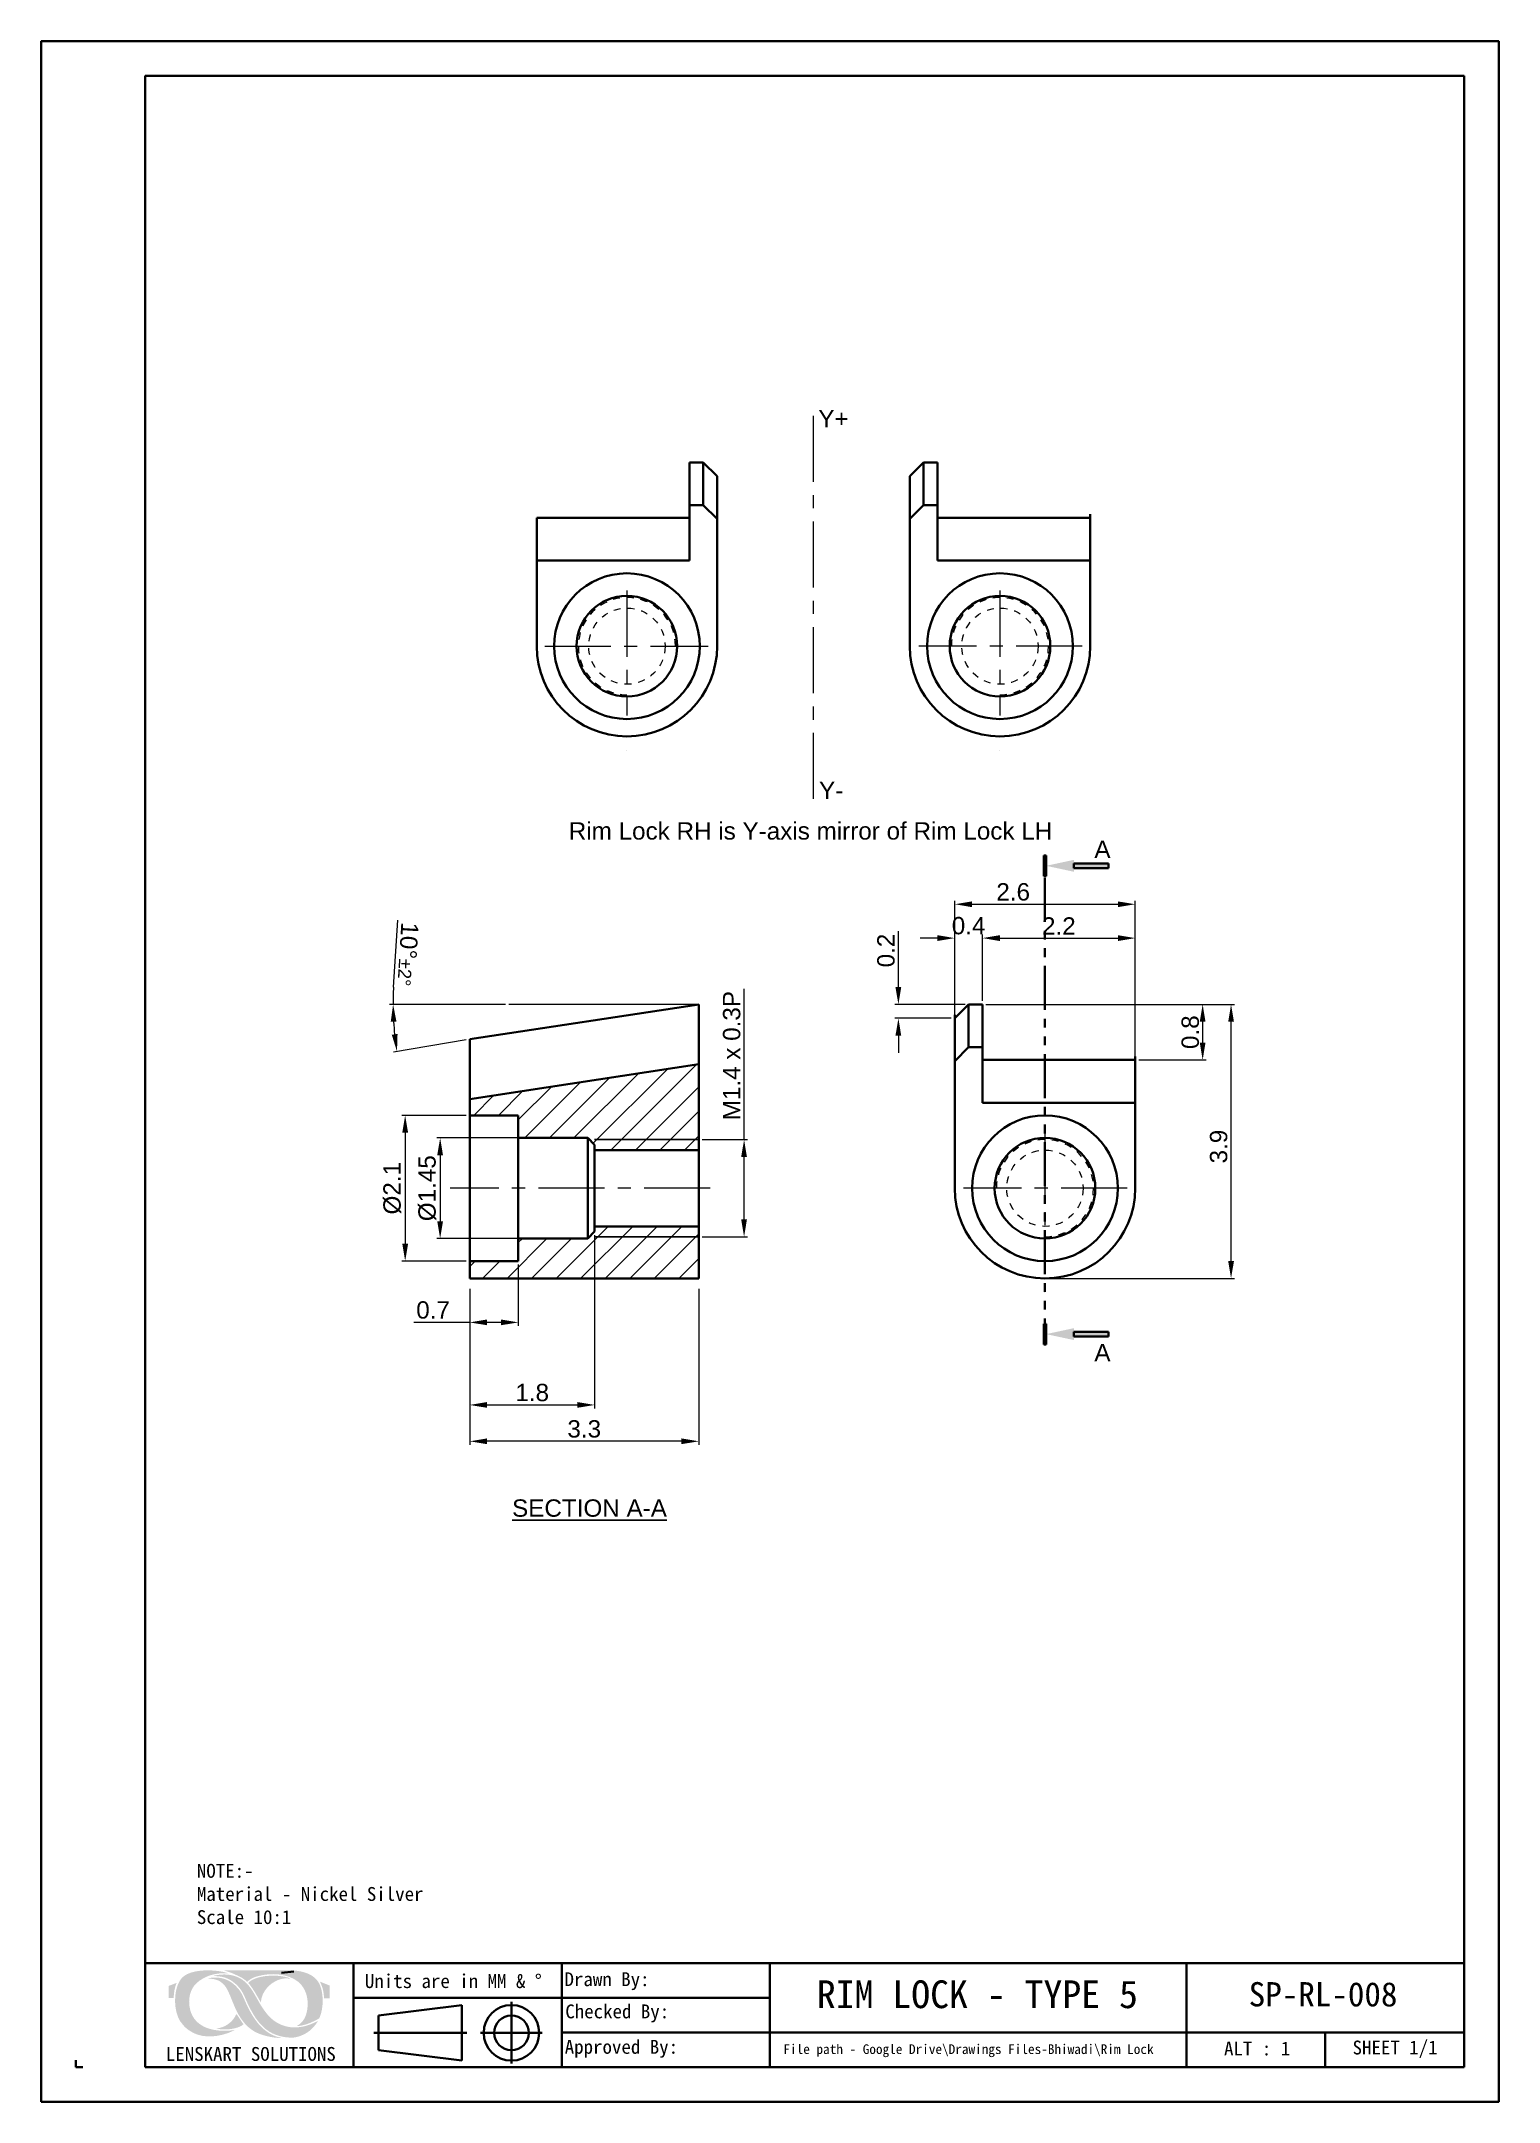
# Model space of a CAD drawing. Header units: millimetres. Extents: x 219 to 785, y 160 to 284.
# Drawn here: x 680.41 to 701.41, y 196.07 to 225.77 of the extents above; entities that cross this region are included whole.
import ezdxf
from ezdxf.enums import TextEntityAlignment as Align

# ---------------------------------------------------------------- set-up
doc = ezdxf.new("R2010")
doc.units = ezdxf.units.MM
for name, pattern in [('CENTER', [50.8, 31.75, -6.35, 6.35, -6.35]), ('HIDDEN', [0.075, 0.05, -0.025]), ('PHANTOM', [63.5, 31.75, -6.35, 6.35, -6.35, 6.35, -6.35])]:
    doc.linetypes.add(name, pattern=pattern)
doc.layers.get('0').update_dxf_attribs({"lineweight": 35})
for name, color, linetype, lineweight in [('Center line', 2, 'CENTER', 18), ('Dimension', 3, 'Continuous', 18), ('Hatch', 6, 'Continuous', 18), ('hidden line', 1, 'HIDDEN', 15), ('Section', 6, 'PHANTOM', 35), ('Text', 4, 'Continuous', 25), ('绘图层', 7, 'Continuous', 13)]:
    doc.layers.add(name, color=color, linetype=linetype, lineweight=lineweight)
doc.layers.add('图框-线条', color=7, linetype='Continuous')
doc.styles.get("Standard").update_dxf_attribs({"font": 'arial.ttf'})
doc.styles.add('宋体', font='SimSun.ttf')
doc.dimstyles.new('SIMPLEX', dxfattribs={"dimtxt": 2.5, "dimasz": 2.5, "dimexe": 0.5, "dimexo": 0.5, "dimgap": 0.5, "dimtad": 1, "dimzin": 0, "dimdsep": 46, "dimtxsty": 'Standard', "dimcen": 0, "dimclrd": 256, "dimclre": 256, "dimclrt": 256, "dimadec": 0, "dimazin": 0, "dimtm": 1e-09, "dimtfac": 0.75, "dimtofl": 0, "dimtmove": 0, "dimatfit": 3, "dimfxl": 1, "dimtzin": 0, "dimlwd": -1, "dimlwe": -1, "dimarcsym": 0})

msp = doc.modelspace()

# ---------------------------------------------------------------- texts
at = {"layer": 'Text'}
for s, p in [('Y+', (691.824, 220.331)), ('Y-', (691.79, 214.973)), ('Rim Lock RH is Y-axis mirror of Rim Lock LH', (691.493, 214.389)), ('A', (695.699, 214.124)), ('A', (695.699, 206.87))]:
    msp.add_text(s, height=0.25, dxfattribs=at).set_placement(p, align=Align.MIDDLE_CENTER)
at = {"layer": 'Text', "insert": (687.193, 204.754), "char_height": 0.25, "attachment_point": 1}
msp.add_mtext_dynamic_manual_height_columns('{\\LSECTION A-A}', width=4.57348, gutter_width=1, heights=[0], dxfattribs=at)
at = {"layer": '绘图层', "color": 7, "linetype": 'ByBlock', "lineweight": 9, "attachment_point": 5, "style": '宋体'}
for s, insert, char_height, width in [('\\pxql;{\\fNSimSun|b0|i0|c0|p49;NOTE:-\\PMaterial - Nickel Silver\\PScale 10:1}', (684.898, 199.065), 0.2, 4.49222), ('\\pxql;{\\fNSimSun|b0|i0|c0|p49;Units are in MM & %%D}', (686.599, 197.809), 0.2, 3.05443), ('\\pxql;{\\fNSimSun|b0|i0|c0|p49;Drawn By: }', (689.476, 197.809), 0.2, 3.05443), ('\\pxqc;{\\fNSimSun|b0|i0|c0|p49;RIM LOCK - TYPE 5}', (693.897, 197.618), 0.4, 5.26635), ('{\\fNSimSun|b0|i0|c0|p49;SP-RL-008}', (698.878, 197.618), 0.35, 4.64697), ('\\pxql;{\\fNSimSun|b0|i0|c0|p49;Checked By: }', (689.105, 197.345), 0.2, 2.29015), ('\\pxql;{\\fNSimSun|b0|i0|c0|p49;Approved By:}', (689.097, 196.834), 0.2, 2.29015), ('\\pxql;{\\fNSimSun|b0|i0|c0|p49;File path - Google Drive\\\\Drawings Files-Bhiwadi\\\\Rim Lock}', (695.597, 196.807), 0.14, 8.989), ('{\\fNSimSun|b0|i0|c0|p49;ALT : 1}', (697.927, 196.837), 0.2, 1.72791), ('{\\fNSimSun|b0|i0|c0|p49;SHEET 1/1}', (699.915, 196.829), 0.2, 1.72791), ('{\\fSimSun|b0|i0|c134|p2;LENSKART SOLUTIONS}', (683.429, 196.759), 0.2, 5.89745)]:
    msp.add_mtext(s, dxfattribs=dict(at, insert=insert, char_height=char_height, width=width))

# ---------------------------------------------------------------- blocks, each defined once
blk = doc.blocks.new('*D268')
at = {"layer": 'Defpoints', "color": 0, "transparency": 16777216}
for p in [(686.583, 210.289), (685.653, 208.189), (686.583, 208.189)]:
    blk.add_point(p, dxfattribs=at)
at = {"layer": 'Dimension', "transparency": 16777216}
for p, q in [((686.533, 210.289), (685.603, 210.289)), ((685.653, 210.039), (685.653, 208.439)), ((686.533, 208.189), (685.603, 208.189))]:
    blk.add_line(p, q, dxfattribs=at)
for points in [[(685.611, 210.039), (685.695, 210.039), (685.653, 210.289)], [(685.611, 208.439), (685.695, 208.439), (685.653, 208.189)]]:
    blk.add_solid(points, dxfattribs=at)
at = {"layer": 'Dimension', "transparency": 16777216, "insert": (685.468, 209.239), "char_height": 0.25, "attachment_point": 5, "rotation": 90}
blk.add_mtext('%%c2.1', dxfattribs=at)
blk = doc.blocks.new('*D269')
at = {"layer": 'Defpoints', "color": 0, "transparency": 16777216}
for p in [(687.283, 208.189), (686.583, 207.839), (686.583, 207.305)]:
    blk.add_point(p, dxfattribs=at)
at = {"layer": 'Dimension', "transparency": 16777216}
for p, q in [((687.283, 208.139), (687.283, 207.255)), ((686.583, 207.789), (686.583, 207.255)), ((686.583, 207.305), (685.778, 207.305)), ((687.033, 207.305), (686.833, 207.305))]:
    blk.add_line(p, q, dxfattribs=at)
for points in [[(686.833, 207.347), (686.833, 207.264), (686.583, 207.305)], [(687.033, 207.347), (687.033, 207.264), (687.283, 207.305)]]:
    blk.add_solid(points, dxfattribs=at)
at = {"layer": 'Dimension', "transparency": 16777216, "insert": (686.055, 207.483), "char_height": 0.25, "attachment_point": 5}
blk.add_mtext('0.7', dxfattribs=at)
blk = doc.blocks.new('*D260')
at = {"layer": 'Defpoints', "color": 0, "transparency": 16777216}
for p in [(686.583, 207.839), (689.883, 207.839), (686.583, 205.591)]:
    blk.add_point(p, dxfattribs=at)
at = {"layer": 'Dimension', "transparency": 16777216}
for p, q in [((686.583, 207.789), (686.583, 205.541)), ((689.883, 207.789), (689.883, 205.541)), ((689.633, 205.591), (686.833, 205.591))]:
    blk.add_line(p, q, dxfattribs=at)
for points in [[(686.833, 205.633), (686.833, 205.55), (686.583, 205.591)], [(689.633, 205.633), (689.633, 205.55), (689.883, 205.591)]]:
    blk.add_solid(points, dxfattribs=at)
at = {"layer": 'Dimension', "transparency": 16777216, "insert": (688.233, 205.769), "char_height": 0.25, "attachment_point": 5}
blk.add_mtext('3.3', dxfattribs=at)
blk = doc.blocks.new('*D261')
at = {"layer": 'Defpoints', "color": 0, "transparency": 16777216}
for p in [(687.147, 211.888), (689.883, 211.939), (689.883, 211.888), (685.504, 211.434), (686.583, 211.385)]:
    blk.add_point(p, dxfattribs=at)
at = {"layer": 'Dimension', "transparency": 16777216}
for p, q in [((685.486, 212.138), (685.545, 213.103)), ((687.097, 211.888), (685.429, 211.888)), ((686.534, 211.377), (685.486, 211.201))]:
    blk.add_line(p, q, dxfattribs=at)
for start, end in [(176.5065, 180), (183.4935, 186.0367)]:
    blk.add_arc((689.579, 211.888), 4.101, start, end, dxfattribs=at)
for points in [[(685.445, 211.637), (685.528, 211.64), (685.479, 211.888)], [(685.543, 211.463), (685.46, 211.451), (685.535, 211.209)]]:
    blk.add_solid(points, dxfattribs=at)
at = {"layer": 'Dimension', "transparency": 16777216, "insert": (685.693, 212.61), "char_height": 0.25, "attachment_point": 5, "rotation": 266.5065}
blk.add_mtext('10°{\\H0.1875;±2°}', dxfattribs=at)
blk = doc.blocks.new('*D270')
at = {"layer": 'Defpoints', "color": 0, "transparency": 16777216}
for p in [(687.783, 209.964), (686.157, 208.514), (687.783, 208.514)]:
    blk.add_point(p, dxfattribs=at)
at = {"layer": 'Dimension', "transparency": 16777216}
for p, q in [((687.733, 209.964), (686.107, 209.964)), ((686.157, 209.714), (686.157, 208.764)), ((687.733, 208.514), (686.107, 208.514))]:
    blk.add_line(p, q, dxfattribs=at)
for points in [[(686.115, 209.714), (686.198, 209.714), (686.157, 209.964)], [(686.115, 208.764), (686.198, 208.764), (686.157, 208.514)]]:
    blk.add_solid(points, dxfattribs=at)
at = {"layer": 'Dimension', "transparency": 16777216, "insert": (685.972, 209.239), "char_height": 0.25, "attachment_point": 5, "rotation": 90}
blk.add_mtext('%%c1.45', dxfattribs=at)
blk = doc.blocks.new('*D271')
at = {"layer": 'Defpoints', "color": 0, "transparency": 16777216}
for p in [(688.383, 208.614), (686.583, 207.839), (688.383, 206.115)]:
    blk.add_point(p, dxfattribs=at)
at = {"layer": 'Dimension', "transparency": 16777216}
for p, q in [((688.383, 208.564), (688.383, 206.065)), ((686.583, 207.789), (686.583, 206.065)), ((686.833, 206.115), (688.133, 206.115))]:
    blk.add_line(p, q, dxfattribs=at)
for points in [[(686.833, 206.157), (686.833, 206.074), (686.583, 206.115)], [(688.133, 206.157), (688.133, 206.074), (688.383, 206.115)]]:
    blk.add_solid(points, dxfattribs=at)
at = {"layer": 'Dimension', "transparency": 16777216, "insert": (687.483, 206.293), "char_height": 0.25, "attachment_point": 5}
blk.add_mtext('1.8', dxfattribs=at)
blk = doc.blocks.new('*D262')
at = {"layer": 'Defpoints', "color": 0, "transparency": 16777216}
for p in [(696.171, 211.888), (697.552, 211.888), (694.871, 207.939)]:
    blk.add_point(p, dxfattribs=at)
at = {"layer": 'Dimension', "transparency": 16777216}
for p, q in [((696.221, 211.888), (697.602, 211.888)), ((697.552, 208.189), (697.552, 211.638)), ((694.921, 207.939), (697.602, 207.939))]:
    blk.add_line(p, q, dxfattribs=at)
for points in [[(697.511, 211.638), (697.594, 211.638), (697.552, 211.888)], [(697.511, 208.189), (697.594, 208.189), (697.552, 207.939)]]:
    blk.add_solid(points, dxfattribs=at)
at = {"layer": 'Dimension', "transparency": 16777216, "insert": (697.374, 209.839), "char_height": 0.25, "attachment_point": 5, "rotation": 90}
blk.add_mtext('3.9', dxfattribs=at)
blk = doc.blocks.new('*D263')
at = {"layer": 'Defpoints', "color": 0, "transparency": 16777216}
for p in [(696.171, 213.332), (693.571, 211.49), (696.171, 211.088)]:
    blk.add_point(p, dxfattribs=at)
at = {"layer": 'Dimension', "transparency": 16777216}
for p, q in [((693.571, 211.54), (693.571, 213.382)), ((693.821, 213.332), (695.921, 213.332)), ((696.171, 211.138), (696.171, 213.382))]:
    blk.add_line(p, q, dxfattribs=at)
for points in [[(693.821, 213.373), (693.821, 213.29), (693.571, 213.332)], [(695.921, 213.373), (695.921, 213.29), (696.171, 213.332)]]:
    blk.add_solid(points, dxfattribs=at)
at = {"layer": 'Dimension', "transparency": 16777216, "insert": (694.413, 213.509), "char_height": 0.25, "attachment_point": 5}
blk.add_mtext('2.6', dxfattribs=at)
blk = doc.blocks.new('*D264')
at = {"layer": 'Defpoints', "color": 0, "transparency": 16777216}
for p in [(693.971, 212.844), (693.971, 211.888), (693.571, 211.49)]:
    blk.add_point(p, dxfattribs=at)
at = {"layer": 'Dimension', "transparency": 16777216}
for p, q in [((693.321, 212.844), (693.071, 212.844)), ((693.571, 211.54), (693.571, 212.894)), ((693.971, 211.938), (693.971, 212.894)), ((694.221, 212.844), (694.471, 212.844))]:
    blk.add_line(p, q, dxfattribs=at)
for points in [[(693.321, 212.886), (693.321, 212.802), (693.571, 212.844)], [(694.221, 212.886), (694.221, 212.802), (693.971, 212.844)]]:
    blk.add_solid(points, dxfattribs=at)
at = {"layer": 'Dimension', "transparency": 16777216, "insert": (693.771, 213.022), "char_height": 0.25, "attachment_point": 5}
blk.add_mtext('0.4', dxfattribs=at)
blk = doc.blocks.new('*D265')
at = {"layer": 'Defpoints', "color": 0, "transparency": 16777216}
for p in [(696.171, 212.844), (693.971, 211.888), (696.171, 211.088)]:
    blk.add_point(p, dxfattribs=at)
at = {"layer": 'Dimension', "transparency": 16777216}
for p, q in [((693.971, 211.938), (693.971, 212.894)), ((694.221, 212.844), (695.921, 212.844)), ((696.171, 211.138), (696.171, 212.894))]:
    blk.add_line(p, q, dxfattribs=at)
for points in [[(694.221, 212.886), (694.221, 212.802), (693.971, 212.844)], [(695.921, 212.886), (695.921, 212.802), (696.171, 212.844)]]:
    blk.add_solid(points, dxfattribs=at)
at = {"layer": 'Dimension', "transparency": 16777216, "insert": (695.071, 213.019), "char_height": 0.25, "attachment_point": 5}
blk.add_mtext('2.2', dxfattribs=at)
blk = doc.blocks.new('*D266')
at = {"layer": 'Defpoints', "color": 0, "transparency": 16777216}
for p in [(693.971, 211.888), (696.171, 211.088), (697.143, 211.088)]:
    blk.add_point(p, dxfattribs=at)
at = {"layer": 'Dimension', "transparency": 16777216}
for p, q in [((694.021, 211.888), (697.193, 211.888)), ((697.143, 211.638), (697.143, 211.338)), ((696.221, 211.088), (697.193, 211.088))]:
    blk.add_line(p, q, dxfattribs=at)
for points in [[(697.101, 211.638), (697.184, 211.638), (697.143, 211.888)], [(697.101, 211.338), (697.184, 211.338), (697.143, 211.088)]]:
    blk.add_solid(points, dxfattribs=at)
at = {"layer": 'Dimension', "transparency": 16777216, "insert": (696.965, 211.488), "char_height": 0.25, "attachment_point": 5, "rotation": 90}
blk.add_mtext('0.8', dxfattribs=at)
blk = doc.blocks.new('_FILLED')
at = {"color": 0, "linetype": 'ByBlock'}
blk.add_solid([(0, 0), (-1, 0.214), (-1, -0.214)], dxfattribs=at)
blk = doc.blocks.new('section arrow')
at = {"layer": 'Section'}
h = blk.add_hatch(color=256, dxfattribs=at)
h.dxf.hatch_style = 1
h.paths.add_polyline_path([(6987.516, 2336.116), (6987.516, 2336.053), (6988.016, 2336.053), (6988.016, 2336.116)])
h.paths.add_polyline_path([(6988.416, 2335.935), (6988.448, 2335.935), (6988.448, 2336.235), (6988.416, 2336.235)])
for points in [[(6988.448, 2335.935), (6988.448, 2336.235), (6988.416, 2336.235), (6988.416, 2335.935)], [(6988.016, 2336.116), (6987.516, 2336.116), (6987.516, 2336.053), (6988.016, 2336.053)]]:
    blk.add_lwpolyline(points, close=True, dxfattribs=at)
at = {"layer": 'Section', "xscale": 0.4, "yscale": 0.4, "zscale": 0.4}
blk.add_blockref('_FILLED', (6988.416, 2336.085), dxfattribs=at)
blk = doc.blocks.new('*D272')
at = {"layer": 'Defpoints', "color": 0, "transparency": 16777216}
for p in [(693.771, 211.888), (692.759, 211.688), (693.571, 211.688)]:
    blk.add_point(p, dxfattribs=at)
at = {"layer": 'Dimension', "transparency": 16777216}
for p, q in [((692.759, 212.138), (692.759, 212.942)), ((693.721, 211.888), (692.709, 211.888)), ((693.521, 211.688), (692.709, 211.688)), ((692.759, 211.438), (692.759, 211.188))]:
    blk.add_line(p, q, dxfattribs=at)
for points in [[(692.717, 212.138), (692.8, 212.138), (692.759, 211.888)], [(692.717, 211.438), (692.8, 211.438), (692.759, 211.688)]]:
    blk.add_solid(points, dxfattribs=at)
at = {"layer": 'Dimension', "transparency": 16777216, "insert": (692.581, 212.665), "char_height": 0.25, "attachment_point": 5, "rotation": 90}
blk.add_mtext('0.2', dxfattribs=at)
blk = doc.blocks.new('*D267')
at = {"layer": 'Defpoints', "color": 0, "transparency": 16777216}
for p in [(689.883, 209.939), (689.883, 208.539), (690.536, 208.539)]:
    blk.add_point(p, dxfattribs=at)
at = {"layer": 'Dimension', "transparency": 16777216}
for p, q in [((690.536, 209.939), (690.536, 212.112)), ((689.933, 209.939), (690.586, 209.939)), ((690.536, 208.789), (690.536, 209.689)), ((689.933, 208.539), (690.586, 208.539))]:
    blk.add_line(p, q, dxfattribs=at)
for points in [[(690.494, 209.689), (690.577, 209.689), (690.536, 209.939)], [(690.494, 208.789), (690.577, 208.789), (690.536, 208.539)]]:
    blk.add_solid(points, dxfattribs=at)
at = {"layer": 'Dimension', "transparency": 16777216, "insert": (690.358, 211.15), "char_height": 0.25, "attachment_point": 5, "rotation": 90}
blk.add_mtext('M1.4 x 0.3P', dxfattribs=at)

# ---------------------------------------------------------------- dimensions: what is measured, and where the dimension line sits
at = {"layer": 'Dimension'}
for base, p2, picture, middle in [((696.171, 213.332), (696.171, 211.088), '*D263', (694.413, 213.332)), ((693.971, 212.844), (693.971, 211.888), '*D264', (693.771, 212.844))]:
    dim = msp.add_linear_dim(base=base, p1=(693.571, 211.49), p2=p2, dimstyle='SIMPLEX', override={"dimscale": 0.1, "dimdec": 1}, dxfattribs=at)
    dim.commit()
    dim.dimension.update_dxf_attribs({"geometry": picture, "text_midpoint": middle, "dimtype": 160})
dim = msp.add_angular_dim_2l(base=(685.504, 211.434), line1=((689.883, 211.888), (687.147, 211.888)), line2=((689.883, 211.939), (686.583, 211.385)), dimstyle='SIMPLEX', override={"dimscale": 0.1, "dimdec": 1, "dimtol": 1, "dimtp": 2, "dimtm": 2}, dxfattribs=at)
dim.commit()
dim.dimension.update_dxf_attribs({"geometry": '*D261', "text_midpoint": (685.693, 212.61)})
for base, p1, p2, picture, middle in [((696.171, 212.844), (693.971, 211.888), (696.171, 211.088), '*D265', (695.071, 213.019)), ((688.383, 206.115), (686.583, 207.839), (688.383, 208.614), '*D271', (687.483, 206.293))]:
    dim = msp.add_linear_dim(base=base, p1=p1, p2=p2, dimstyle='SIMPLEX', override={"dimscale": 0.1, "dimdec": 1}, dxfattribs=at)
    dim.commit()
    dim.dimension.update_dxf_attribs({"geometry": picture, "text_midpoint": middle})
for base, p1, p2, angle, override, picture, middle in [((692.759, 211.688), (693.771, 211.888), (693.571, 211.688), 90, {"dimscale": 0.1, "dimdec": 1}, '*D272', (692.759, 212.665)), ((697.143, 211.088), (693.971, 211.888), (696.171, 211.088), 90, {"dimscale": 0.1, "dimdec": 1}, '*D266', (697.143, 211.488)), ((697.552, 211.888), (694.871, 207.939), (696.171, 211.888), 90, {"dimscale": 0.1, "dimdec": 1}, '*D262', (697.552, 209.839)), ((685.653, 208.189), (686.583, 210.289), (686.583, 208.189), 90, {"dimscale": 0.1, "dimdec": 1, "dimpost": '%%c<>'}, '*D268', (685.653, 209.239)), ((686.157, 208.514), (687.783, 209.964), (687.783, 208.514), 90, {"dimscale": 0.1, "dimpost": '%%c<>'}, '*D270', (686.157, 209.239)), ((686.583, 207.305), (687.283, 208.189), (686.583, 207.839), 180, {"dimscale": 0.1, "dimdec": 1}, '*D269', (686.055, 207.305)), ((686.583, 205.591), (689.883, 207.839), (686.583, 207.839), 180, {"dimscale": 0.1, "dimdec": 1}, '*D260', (688.233, 205.591))]:
    dim = msp.add_linear_dim(base=base, p1=p1, p2=p2, angle=angle, dimstyle='SIMPLEX', override=override, dxfattribs=at)
    dim.commit()
    dim.dimension.update_dxf_attribs({"geometry": picture, "text_midpoint": middle, "dimtype": 160})
dim = msp.add_linear_dim(base=(690.536, 208.539), p1=(689.883, 209.939), p2=(689.883, 208.539), angle=90, text='M<>', dimstyle='SIMPLEX', override={"dimscale": 0.1, "dimdec": 1, "dimpost": ' x 0.3P'}, dxfattribs=at)
dim.commit()
dim.dimension.update_dxf_attribs({"geometry": '*D267', "text_midpoint": (690.536, 211.15), "dimtype": 160})

# ---------------------------------------------------------------- hatches: boundary and pattern name
at = {"layer": 'Hatch'}
h = msp.add_hatch(dxfattribs=at)
h.set_pattern_fill('ANSI31', color=256, scale=2)
h.set_pattern_definition([(45, (-176.93582, 98.01236), (-0.176776695, 0.176776695), [])])
h.paths.add_polyline_path([(689.883, 207.939), (689.883, 208.689), (688.383, 208.689), (688.383, 208.614), (688.283, 208.514), (687.283, 208.514), (687.283, 208.189), (686.583, 208.189), (686.583, 207.939)])
h.paths.add_polyline_path([(686.583, 210.522), (686.583, 210.289), (687.283, 210.289), (687.283, 209.964), (688.283, 209.964), (688.383, 209.864), (688.383, 209.789), (689.883, 209.789), (689.883, 211.025)])
at = {"layer": '图框-线条', "lineweight": 0, "ltscale": 0.1}
h = msp.add_hatch(color=252, dxfattribs=at)
edge = h.paths.add_edge_path()
edge.add_spline(control_points=[(682.245, 197.741), (682.245, 197.741), (682.245, 197.569), (682.245, 197.569), (682.245, 197.569), (682.245, 197.569), (682.316, 197.569), (682.316, 197.569), (682.316, 197.569), (682.321, 197.61), (682.322, 197.644), (682.33, 197.684), (682.33, 197.684), (682.337, 197.719), (682.347, 197.754), (682.36, 197.785), (682.36, 197.785), (682.36, 197.785), (682.245, 197.741), (682.245, 197.741)], knot_values=[0, 0, 0, 0, 0.166667, 0.166667, 0.166667, 0.166667, 0.333333, 0.333333, 0.333333, 0.333333, 0.5, 0.5, 0.5, 0.5, 0.666667, 0.666667, 0.666667, 0.666667, 1, 1, 1, 1], degree=3, periodic=0)
edge = h.paths.add_edge_path()
edge.add_spline(control_points=[(684.485, 197.562), (684.485, 197.562), (684.566, 197.561), (684.566, 197.561), (684.566, 197.561), (684.566, 197.561), (684.566, 197.747), (684.566, 197.747), (684.566, 197.747), (684.566, 197.747), (684.425, 197.803), (684.425, 197.803), (684.425, 197.803), (684.439, 197.767), (684.455, 197.741), (684.466, 197.696), (684.466, 197.696), (684.478, 197.651), (684.481, 197.611), (684.485, 197.562)], knot_values=[0, 0, 0, 0, 0.166667, 0.166667, 0.166667, 0.166667, 0.333333, 0.333333, 0.333333, 0.333333, 0.5, 0.5, 0.5, 0.5, 0.666667, 0.666667, 0.666667, 0.666667, 1, 1, 1, 1], degree=3, periodic=0)
edge = h.paths.add_edge_path(flags=17)
edge.add_spline(control_points=[(682.937, 197.128), (682.95, 197.117), (683.032, 197.115), (683.047, 197.115), (683.047, 197.115), (683.135, 197.112), (683.267, 197.134), (683.324, 197.189), (683.324, 197.189), (683.319, 197.197), (683.316, 197.201), (683.31, 197.207), (683.31, 197.207), (683.31, 197.207), (683.223, 197.336), (683.223, 197.336), (683.223, 197.336), (683.202, 197.31), (683.193, 197.261), (683.113, 197.199), (683.113, 197.199), (683.066, 197.163), (683.01, 197.138), (682.937, 197.128)], knot_values=[0, 0, 0, 0, 0.142857, 0.142857, 0.142857, 0.142857, 0.285714, 0.285714, 0.285714, 0.285714, 0.428571, 0.428571, 0.428571, 0.428571, 0.571429, 0.571429, 0.571429, 0.571429, 0.714286, 0.714286, 0.714286, 0.714286, 1, 1, 1, 1], degree=3, periodic=0)
edge = h.paths.add_edge_path(flags=17)
edge.add_spline(control_points=[(683.392, 197.785), (683.397, 197.777), (683.398, 197.778), (683.404, 197.771), (683.404, 197.771), (683.469, 197.697), (683.562, 197.517), (683.574, 197.505), (683.574, 197.505), (683.58, 197.655), (683.705, 197.786), (683.829, 197.829), (683.829, 197.829), (683.893, 197.852), (683.928, 197.852), (684.001, 197.846), (684.001, 197.846), (683.977, 197.865), (683.876, 197.881), (683.851, 197.884), (683.851, 197.884), (683.729, 197.898), (683.554, 197.887), (683.446, 197.826), (683.446, 197.826), (683.429, 197.817), (683.398, 197.797), (683.392, 197.785)], knot_values=[0, 0, 0, 0, 0.125, 0.125, 0.125, 0.125, 0.25, 0.25, 0.25, 0.25, 0.375, 0.375, 0.375, 0.375, 0.5, 0.5, 0.5, 0.5, 0.625, 0.625, 0.625, 0.625, 0.75, 0.75, 0.75, 0.75, 1, 1, 1, 1], degree=3, periodic=0)
edge = h.paths.add_edge_path()
edge.add_spline(control_points=[(683.334, 197.55), (683.293, 197.642), (683.28, 197.667), (683.216, 197.736), (683.216, 197.736), (683.129, 197.83), (682.994, 197.877), (682.862, 197.859), (682.862, 197.859), (682.853, 197.858), (682.845, 197.857), (682.837, 197.855), (682.837, 197.855), (682.837, 197.855), (682.814, 197.848), (682.814, 197.848), (682.814, 197.848), (682.89, 197.844), (682.95, 197.833), (683.001, 197.795), (683.001, 197.795), (683.052, 197.757), (683.071, 197.726), (683.104, 197.66), (683.104, 197.66), (683.156, 197.552), (683.192, 197.431), (683.251, 197.33), (683.251, 197.33), (683.314, 197.224), (683.376, 197.146), (683.482, 197.084), (683.482, 197.084), (683.567, 197.034), (683.746, 196.987), (683.865, 196.992), (683.865, 196.992), (683.852, 196.998), (683.834, 197.001), (683.818, 197.005), (683.818, 197.005), (683.597, 197.073), (683.469, 197.261), (683.372, 197.466), (683.372, 197.466), (683.359, 197.494), (683.346, 197.522), (683.334, 197.55)], knot_values=[0, 0, 0, 0, 0.076923, 0.076923, 0.076923, 0.076923, 0.153846, 0.153846, 0.153846, 0.153846, 0.230769, 0.230769, 0.230769, 0.230769, 0.307692, 0.307692, 0.307692, 0.307692, 0.384615, 0.384615, 0.384615, 0.384615, 0.461538, 0.461538, 0.461538, 0.461538, 0.538462, 0.538462, 0.538462, 0.538462, 0.615385, 0.615385, 0.615385, 0.615385, 0.692308, 0.692308, 0.692308, 0.692308, 0.769231, 0.769231, 0.769231, 0.769231, 0.846154, 0.846154, 0.846154, 0.846154, 1, 1, 1, 1], degree=3, periodic=0)
edge = h.paths.add_edge_path()
edge.add_spline(control_points=[(684.396, 197.235), (684.393, 197.235), (684.311, 197.196), (684.294, 197.19), (684.294, 197.19), (684.259, 197.176), (684.217, 197.163), (684.178, 197.155), (684.178, 197.155), (684.08, 197.137), (684.009, 197.137), (683.916, 197.164), (683.916, 197.164), (683.757, 197.21), (683.665, 197.321), (683.59, 197.437), (683.59, 197.437), (683.458, 197.643), (683.404, 197.842), (683.15, 197.896), (683.15, 197.896), (683.107, 197.905), (683.055, 197.909), (683.01, 197.905), (683.01, 197.905), (682.98, 197.903), (682.908, 197.896), (682.886, 197.883), (682.886, 197.883), (682.998, 197.885), (683.086, 197.863), (683.165, 197.806), (683.165, 197.806), (683.331, 197.688), (683.336, 197.563), (683.422, 197.409), (683.422, 197.409), (683.464, 197.335), (683.494, 197.278), (683.551, 197.211), (683.551, 197.211), (683.67, 197.072), (683.796, 197.01), (683.99, 196.996), (683.99, 196.996), (684.084, 196.989), (684.178, 197.03), (684.24, 197.069), (684.24, 197.069), (684.283, 197.096), (684.316, 197.13), (684.348, 197.167), (684.348, 197.167), (684.365, 197.186), (684.383, 197.214), (684.396, 197.235)], knot_values=[0, 0, 0, 0, 0.066667, 0.066667, 0.066667, 0.066667, 0.133333, 0.133333, 0.133333, 0.133333, 0.2, 0.2, 0.2, 0.2, 0.266667, 0.266667, 0.266667, 0.266667, 0.333333, 0.333333, 0.333333, 0.333333, 0.4, 0.4, 0.4, 0.4, 0.466667, 0.466667, 0.466667, 0.466667, 0.533333, 0.533333, 0.533333, 0.533333, 0.6, 0.6, 0.6, 0.6, 0.666667, 0.666667, 0.666667, 0.666667, 0.733333, 0.733333, 0.733333, 0.733333, 0.8, 0.8, 0.8, 0.8, 0.866667, 0.866667, 0.866667, 0.866667, 1, 1, 1, 1], degree=3, periodic=0)
edge = h.paths.add_edge_path()
edge.add_spline(control_points=[(683.376, 197.801), (683.432, 197.845), (683.449, 197.859), (683.531, 197.882), (683.531, 197.882), (683.718, 197.934), (683.959, 197.92), (684.106, 197.805), (684.106, 197.805), (684.186, 197.742), (684.251, 197.631), (684.248, 197.477), (684.248, 197.477), (684.245, 197.362), (684.217, 197.252), (684.126, 197.186), (684.126, 197.186), (684.12, 197.181), (684.096, 197.166), (684.09, 197.164), (684.09, 197.164), (684.179, 197.159), (684.318, 197.219), (684.392, 197.261), (684.392, 197.261), (684.419, 197.276), (684.417, 197.274), (684.428, 197.306), (684.428, 197.306), (684.475, 197.432), (684.476, 197.607), (684.434, 197.73), (684.434, 197.73), (684.414, 197.786), (684.393, 197.816), (684.356, 197.852), (684.356, 197.852), (684.28, 197.929), (684.129, 197.964), (684.02, 197.964), (684.02, 197.964), (683.698, 197.964), (683.367, 197.967), (683.046, 197.964), (683.046, 197.964), (683.069, 197.954), (683.111, 197.944), (683.138, 197.934), (683.138, 197.934), (683.165, 197.924), (683.283, 197.869), (683.306, 197.855), (683.306, 197.855), (683.338, 197.835), (683.371, 197.805), (683.376, 197.801)], knot_values=[0, 0, 0, 0, 0.066667, 0.066667, 0.066667, 0.066667, 0.133333, 0.133333, 0.133333, 0.133333, 0.2, 0.2, 0.2, 0.2, 0.266667, 0.266667, 0.266667, 0.266667, 0.333333, 0.333333, 0.333333, 0.333333, 0.4, 0.4, 0.4, 0.4, 0.466667, 0.466667, 0.466667, 0.466667, 0.533333, 0.533333, 0.533333, 0.533333, 0.6, 0.6, 0.6, 0.6, 0.666667, 0.666667, 0.666667, 0.666667, 0.733333, 0.733333, 0.733333, 0.733333, 0.8, 0.8, 0.8, 0.8, 0.866667, 0.866667, 0.866667, 0.866667, 1, 1, 1, 1], degree=3, periodic=0)
edge = h.paths.add_edge_path()
edge.add_spline(control_points=[(683.198, 197.106), (683.184, 197.107), (683.158, 197.101), (683.142, 197.099), (683.142, 197.099), (682.885, 197.075), (682.581, 197.143), (682.544, 197.457), (682.544, 197.457), (682.527, 197.604), (682.573, 197.736), (682.69, 197.817), (682.69, 197.817), (682.808, 197.898), (682.925, 197.929), (683.098, 197.925), (683.098, 197.925), (683.098, 197.925), (683.029, 197.944), (683.029, 197.944), (683.029, 197.944), (682.876, 197.977), (682.647, 197.978), (682.512, 197.911), (682.512, 197.911), (682.436, 197.873), (682.394, 197.816), (682.364, 197.721), (682.364, 197.721), (682.315, 197.559), (682.329, 197.309), (682.451, 197.181), (682.451, 197.181), (682.466, 197.165), (682.474, 197.153), (682.492, 197.138), (682.492, 197.138), (682.511, 197.123), (682.515, 197.118), (682.539, 197.101), (682.539, 197.101), (682.697, 196.989), (682.902, 196.996), (683.082, 197.056), (683.082, 197.056), (683.103, 197.063), (683.124, 197.071), (683.143, 197.08), (683.143, 197.08), (683.155, 197.085), (683.191, 197.104), (683.198, 197.106)], knot_values=[0, 0, 0, 0, 0.071429, 0.071429, 0.071429, 0.071429, 0.142857, 0.142857, 0.142857, 0.142857, 0.214286, 0.214286, 0.214286, 0.214286, 0.285714, 0.285714, 0.285714, 0.285714, 0.357143, 0.357143, 0.357143, 0.357143, 0.428571, 0.428571, 0.428571, 0.428571, 0.5, 0.5, 0.5, 0.5, 0.571429, 0.571429, 0.571429, 0.571429, 0.642857, 0.642857, 0.642857, 0.642857, 0.714286, 0.714286, 0.714286, 0.714286, 0.785714, 0.785714, 0.785714, 0.785714, 0.857143, 0.857143, 0.857143, 0.857143, 1, 1, 1, 1], degree=3, periodic=0)

# ---------------------------------------------------------------- linework, layer by layer
for p, q in [((700.909, 196.571), (700.909, 225.271)), ((689.948, 219.701), (689.748, 219.701)), ((689.748, 219.701), (689.748, 218.285)), ((689.748, 218.901), (689.748, 219.501)), ((690.148, 219.501), (689.948, 219.701)), ((689.948, 219.085), (689.948, 219.701)), ((690.148, 217.052), (690.148, 219.501)), ((692.923, 219.501), (693.123, 219.701)), ((692.923, 217.052), (692.923, 219.501)), ((693.123, 219.701), (693.323, 219.701)), ((693.123, 219.085), (693.123, 219.701)), ((693.323, 219.701), (693.323, 218.285)), ((693.323, 218.901), (693.323, 219.501)), ((687.548, 218.901), (687.548, 217.052)), ((689.748, 218.901), (687.548, 218.901)), ((689.948, 219.085), (689.748, 219.085)), ((690.148, 218.885), (689.948, 219.085)), ((692.923, 218.885), (693.123, 219.085)), ((693.123, 219.085), (693.323, 219.085)), ((693.323, 218.901), (695.523, 218.901)), ((695.523, 218.952), (695.523, 217.052)), ((690.148, 218.477), (690.148, 217.052)), ((692.923, 218.477), (692.923, 217.052)), ((689.748, 218.285), (687.548, 218.285)), ((693.323, 218.285), (695.523, 218.285)), ((688.848, 215.552), (688.848, 215.552)), ((694.223, 215.552), (694.223, 215.552)), ((689.883, 211.888), (686.583, 211.385)), ((689.883, 207.939), (689.883, 211.888)), ((693.571, 211.688), (693.771, 211.888)), ((693.771, 211.888), (693.971, 211.888)), ((693.771, 211.271), (693.771, 211.888)), ((693.971, 211.888), (693.971, 210.471)), ((693.571, 209.239), (693.571, 211.739)), ((693.971, 211.088), (693.971, 211.688)), ((686.583, 211.385), (686.583, 207.939)), ((693.571, 211.071), (693.771, 211.271)), ((693.771, 211.271), (693.971, 211.271)), ((689.883, 211.025), (686.583, 210.522)), ((693.971, 211.088), (696.171, 211.088)), ((696.171, 211.139), (696.171, 209.239)), ((693.571, 210.664), (693.571, 209.239)), ((687.283, 210.289), (686.583, 210.289)), ((687.283, 209.939), (687.283, 210.289)), ((693.971, 210.471), (696.171, 210.471)), ((688.283, 209.964), (687.283, 209.964)), ((687.283, 209.939), (687.283, 208.689)), ((688.283, 209.964), (688.383, 209.864)), ((688.283, 209.964), (688.283, 208.514)), ((688.383, 208.614), (688.383, 209.864)), ((689.883, 209.789), (688.383, 209.789)), ((687.283, 208.689), (687.283, 208.189)), ((688.283, 208.514), (687.283, 208.514)), ((688.283, 208.514), (688.383, 208.614)), ((689.883, 208.689), (688.383, 208.689)), ((687.283, 208.189), (686.583, 208.189)), ((689.883, 207.939), (686.583, 207.939)), ((694.871, 207.739), (694.871, 207.739)), ((681.909, 198.071), (700.909, 198.071)), ((684.909, 198.071), (684.909, 196.571)), ((687.909, 198.071), (687.909, 196.571)), ((690.909, 198.071), (690.909, 197.071)), ((696.909, 196.571), (696.909, 198.071)), ((684.909, 197.571), (690.909, 197.571)), ((687.184, 196.621), (687.184, 197.51)), ((685.269, 197.315), (686.469, 197.465)), ((685.269, 197.315), (685.269, 196.815)), ((686.469, 197.465), (686.469, 196.665)), ((685.203, 197.065), (686.542, 197.065)), ((686.739, 197.065), (687.628, 197.065)), ((687.909, 197.071), (700.909, 197.071)), ((690.909, 197.071), (690.909, 196.571)), ((698.909, 196.571), (698.909, 197.071)), ((680.909, 196.571), (680.909, 196.671)), ((685.269, 196.815), (686.469, 196.665)), ((680.909, 196.571), (681.009, 196.571)), ((681.909, 196.571), (700.909, 196.571))]:
    msp.add_line(p, q)
at = {"color": 7}
msp.add_line((684.049, 197.95), (683.871, 197.928), dxfattribs=at)
msp.add_lwpolyline([(680.409, 196.071), (701.409, 196.071), (701.409, 225.771), (680.409, 225.771)], close=True)
msp.add_lwpolyline([(681.909, 196.571), (681.909, 225.271), (700.909, 225.271)])
for centre, radius in [((688.848, 217.052), 1.05), ((694.223, 217.052), 1.05), ((688.848, 217.052), 0.725), ((694.223, 217.052), 0.725), ((694.871, 209.239), 1.05), ((694.871, 209.239), 0.725), ((687.184, 197.065), 0.4), ((687.184, 197.065), 0.25)]:
    msp.add_circle(centre, radius)
for centre in [(688.848, 217.052), (694.223, 217.052), (694.871, 209.239)]:
    msp.add_arc(centre, 1.3, 180, 0)
at = {"layer": 'Center line', "ltscale": 0.03}
for p, q in [((691.536, 214.849), (691.536, 220.458)), ((688.848, 217.852), (688.848, 216.052)), ((694.223, 217.852), (694.223, 216.052)), ((687.663, 217.052), (690.019, 217.052)), ((695.408, 217.052), (693.052, 217.052)), ((694.871, 210.039), (694.871, 208.239)), ((690.049, 209.239), (686.299, 209.239)), ((696.056, 209.239), (693.699, 209.239))]:
    msp.add_line(p, q, dxfattribs=at)
at = {"layer": 'Center line'}
msp.add_line((689.883, 211.888), (687.147, 211.888), dxfattribs=at)
at = {"layer": 'Dimension'}
for p, q in [((688.383, 209.939), (689.883, 209.939)), ((689.883, 209.939), (688.383, 209.939)), ((688.383, 208.539), (689.883, 208.539)), ((689.883, 208.539), (688.383, 208.539))]:
    msp.add_line(p, q, dxfattribs=at)
at = {"layer": 'hidden line', "ltscale": 0.5}
for centre in [(688.848, 217.052), (694.223, 217.052), (694.871, 209.239)]:
    msp.add_circle(centre, 0.55, dxfattribs=at)
for centre, start, end in [((688.848, 217.052), 0, 270), ((694.223, 217.052), 270, 180), ((694.871, 209.239), 270, 180)]:
    msp.add_arc(centre, 0.7, start, end, dxfattribs=at)
at = {"layer": 'Section', "ltscale": 0.02}
msp.add_line((694.871, 213.713), (694.871, 206.985), dxfattribs=at)

# ---------------------------------------------------------------- block references
at = {"layer": 'Section', "xscale": -1}
for p in [(7683.303, -2122.199), (7683.303, -2128.949)]:
    msp.add_blockref('section arrow', p, dxfattribs=at)

msp.set_redraw_order([(e.dxf.handle, doc.entitydb.next_handle()) for e in msp.query("TEXT MTEXT ATTDEF DIMENSION ARC_DIMENSION")])  # texts and dimensions are drawn at this point

doc.saveas('drawing.dxf')
